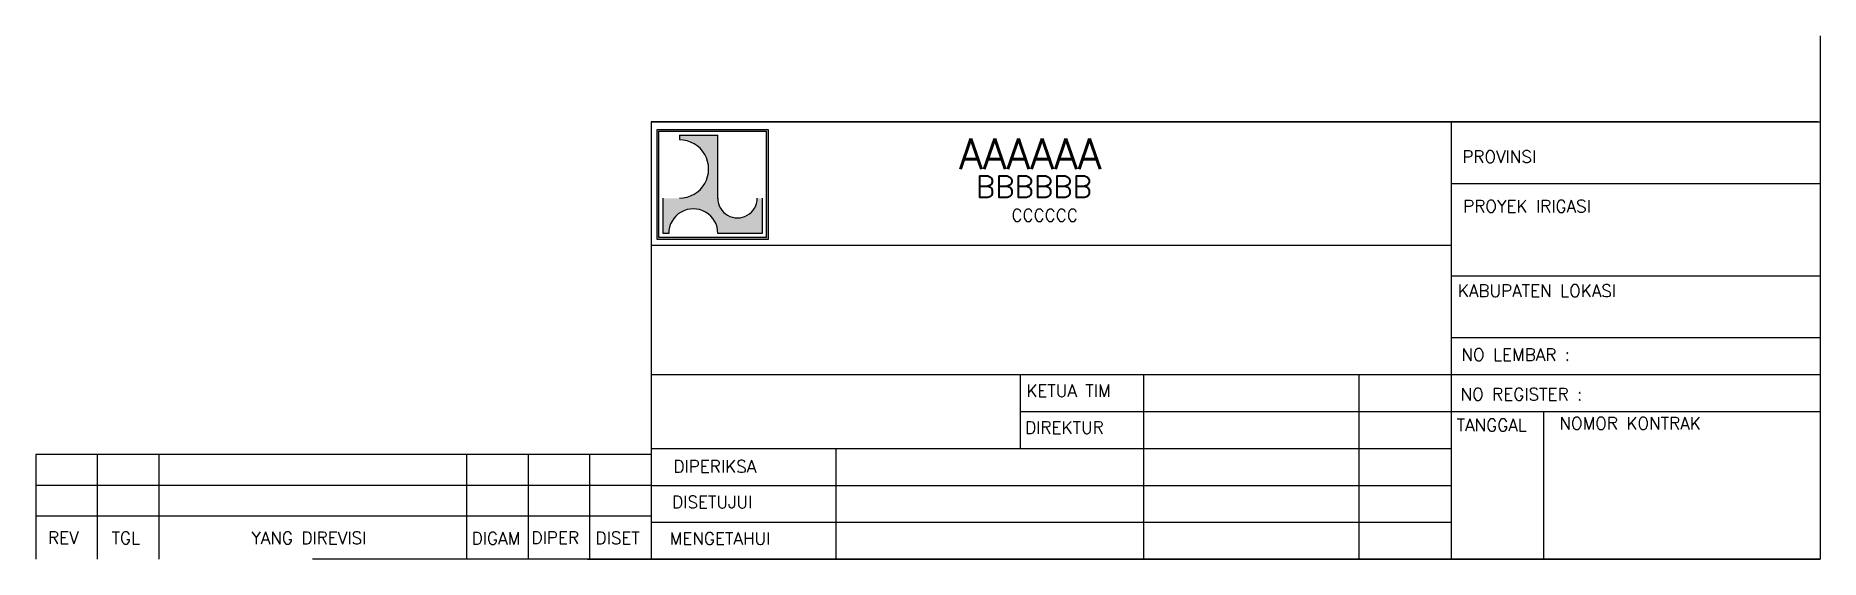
# Model space of a CAD drawing. Header units: metres. Extents: x -50 to 790, y -10 to 583.
# Drawn here: x 490.1 to 780.1, y 0 to 85 of the extents above; entities that cross this region are included whole.
import ezdxf

# ---------------------------------------------------------------- set-up
doc = ezdxf.new("R2010")
doc.units = ezdxf.units.M
doc.header["$MEASUREMENT"] = 0
doc.layers.get('0').update_dxf_attribs({"linetype": 'CONTINUOUS'})
doc.layers.add('KOP', color=7, linetype='CONTINUOUS')
doc.styles.add('F20', font='Simplex.shx', dxfattribs={"height": 2})
doc.styles.add('F35', font='Simplex.shx', dxfattribs={"height": 3.5})
doc.styles.add('F50', font='Simplex.shx', dxfattribs={"height": 5})

msp = doc.modelspace()

# ---------------------------------------------------------------- texts
at = {"layer": 'KOP', "color": 5, "style": 'F50'}
msp.add_text('AAAAAA', height=5, dxfattribs=at).set_placement((640.1050293328719, 63.31114772297155))
at = {"layer": 'KOP', "color": 2, "style": 'F20'}
for s, p in [('PROVINSI', (721.8765166495346, 64.34991853204521)), ('PROYEK IRIGASI', (722.0226650534473, 56.3177299472634)), ('CCCCCC', (648.6102469583558, 54.8526704921703)), ('KABUPATEN LOKASI', (721.1566845115027, 42.58999149036005)), ('NO LEMBAR :', (721.7330967585814, 32.22116753141951)), ('KETUA TIM', (651.0160681107733, 26.36263588056864)), ('NO REGISTER :', (721.5869483546677, 25.79541733129441)), ('DIREKTUR', (650.8391633349779, 20.39144265421192)), ('TANGGAL', (720.9528267629331, 20.7776549626756)), ('NOMOR KONTRAK', (737.6520087862929, 21.07896552904641)), ('DIPERIKSA', (593.6862730562957, 14.06886314403258)), ('DISETUJUI', (593.4750011404544, 8.28433493645392)), ('REV', (492.0724879514434, 2.508409199304872)), ('TGL', (502.3846337536853, 2.474302787299415)), ('YANG DIREVISI', (525.0834812555931, 2.474302787299415)), ('DIGAM', (560.9034092407941, 2.405251623739791)), ('DIPER', (570.6265074019335, 2.508409199304872)), ('DISET', (581.0192345509683, 2.474302787299415)), ('MENGETAHUI', (593.0606428476541, 2.373181316256964))]:
    msp.add_text(s, height=2, dxfattribs=at).set_placement(p)
at = {"layer": 'KOP', "color": 4, "style": 'F35'}
msp.add_text('BBBBBB', height=3.5, dxfattribs=at).set_placement((642.8013051176633, 58.72768290601384))

# ---------------------------------------------------------------- hatches: boundary and pattern name
h = msp.add_hatch(color=3)
h.paths.add_polyline_path([(609.101867729257, 69.78580137875225), (591.0441226588823, 69.78580137875225), (591.0441226588823, 51.898754672422), (609.101867729257, 51.898754672422)])
h.paths.add_polyline_path([(591.338567929793, 52.23772543995658), (591.338567929793, 69.49389265118738), (608.7707055568914, 69.49389265118738), (608.7707055568914, 52.23772543995658)], flags=16)
edge = h.paths.add_edge_path(flags=0)
edge.add_line((608.1100442707024, 52.89838673122694), (600.9077156399442, 52.89838673122694))
edge.add_ellipse((596.9185440089974, 52.90903663988688), major_axis=(2.820780363398898, 2.820780363398898), ratio=0.9999999999999934, start_angle=314.8470375744171, end_angle=495.1529624255826)
edge.add_line((592.9293723780506, 52.89838673122694), (591.9992292159938, 52.89838673122694))
edge.add_line((591.9992292159938, 52.89838673122694), (591.9992292159938, 58.61548124068952))
edge.add_line((591.9992292159938, 58.61548124068952), (594.6655009931576, 58.61548124068952))
edge.add_ellipse((594.6655009931576, 63.35752494596431), major_axis=(-3.353131261170752, 3.353131261170752), ratio=0.9999999999999983, start_angle=134.9999999999999, end_angle=314.9999999999999)
edge.add_line((594.6655009931576, 68.09956865123912), (594.6655009931576, 68.83323137393343))
edge.add_line((594.6655009931576, 68.83323137393343), (600.8912580457106, 68.83323137393343))
edge.add_line((600.8912580457106, 68.83323137393343), (600.8912580457106, 58.58341825755663))
edge.add_ellipse((604.0928691696822, 58.61548124053799), major_axis=(2.263994459030571, 2.263994459030571), ratio=0.9999999999991376, start_angle=135.5737774266452, end_angle=315.0000000026869)
edge.add_line((607.2946408392453, 58.61548124068952), (608.1100442707024, 58.61548124068952))
edge.add_line((608.1100442707024, 58.61548124068952), (608.1100442707024, 52.89838673122694))
h = msp.add_hatch(color=3)
edge = h.paths.add_edge_path()
edge.add_line((600.8912580457106, 68.83323137393343), (594.6655009931576, 68.83323137393343))
edge.add_line((594.6655009931576, 68.83323137393343), (594.6655009931576, 68.09956865123912))
edge.add_ellipse((594.6655009931576, 63.35752494596431), major_axis=(-3.353131261170759, 3.353131261170758), ratio=0.9999999999999979, start_angle=134.9999999999999, end_angle=314.99999999999994, ccw=False)
edge.add_line((594.6655009931576, 58.61548124068952), (591.9992292159938, 58.61548124068952))
edge.add_line((591.9992292159938, 58.61548124068952), (591.9992292159938, 52.89838673122694))
edge.add_line((591.9992292159938, 52.89838673122694), (592.9293723780506, 52.89838673122694))
edge.add_ellipse((596.9185440089974, 52.90903663988688), major_axis=(-2.820780363398898, 2.820780363398898), ratio=0.9999999999999934, start_angle=-135.1529624255826, end_angle=45.15296242558293, ccw=False)
edge.add_line((600.9077156399442, 52.89838673122694), (608.1100442707024, 52.89838673122694))
edge.add_line((608.1100442707024, 52.89838673122694), (608.1100442707024, 58.61548124068952))
edge.add_line((608.1100442707024, 58.61548124068952), (607.2946408392453, 58.61548124068952))
edge.add_ellipse((604.0928691696646, 58.61548124435679), major_axis=(2.263994459042317, 2.263994459042318), ratio=0.9999999999997576, start_angle=134.426222510409, end_angle=314.999999934367, ccw=False)
edge.add_line((600.8912580457106, 58.64754423085388), (600.8912580457106, 68.83323137393343))

# ---------------------------------------------------------------- linework, layer by layer
at = {"color": 1}
msp.add_line((779.7188160229325, 70.99999999999999), (590.0533733397069, 70.99999999999999), dxfattribs=at)
at = {"color": 3}
for p, q in [((591.0441226588823, 69.78580137875225), (609.101867729257, 69.78580137875225)), ((591.0441226588823, 51.898754672422), (591.0441226588823, 69.78580137875225)), ((609.101867729257, 69.78580137875225), (609.101867729257, 51.898754672422)), ((591.338567929793, 69.49389265118738), (608.7707055568914, 69.49389265118738)), ((591.338567929793, 52.23772543995658), (591.338567929793, 69.49389265118738)), ((594.6655009936466, 68.83323136950965), (594.6655009936466, 68.09956864988871)), ((594.6655009931576, 68.83323137393343), (600.8912580457106, 68.83323137393343)), ((600.8912580460832, 58.58341825862765), (600.8912580460832, 68.83323136950965)), ((608.7707055568914, 69.49389265118738), (608.7707055568914, 52.23772543995658)), ((591.9992292159938, 52.89838673122694), (591.9992292159938, 58.61548124068952)), ((608.1100442707024, 58.61548124068952), (608.1100442707024, 52.89838673122694)), ((608.7707055568914, 52.23772543995658), (591.338567929793, 52.23772543995658)), ((592.9293723780506, 52.89838673122694), (591.9992292159938, 52.89838673122694)), ((608.1100442707024, 52.89838673122694), (600.9077156399442, 52.89838673122694)), ((609.101867729257, 51.898754672422), (591.0441226588823, 51.898754672422))]:
    msp.add_line(p, q, dxfattribs=at)
at = {"color": 5}
for points in [[(590.0533733397069, 71), (780.0533733397069, 71)], [(590.0533733397069, 71), (590.0533733397069, 0)]]:
    msp.add_lwpolyline(points, dxfattribs=at)
at = {"color": 4}
for points in [[(720.0533733397069, 71), (720.0533733397069, 0)], [(590.0533733397069, 51), (720.0533733397069, 51)], [(590.0533733397069, 30), (720.0533733397069, 30)]]:
    msp.add_lwpolyline(points, dxfattribs=at)
at = {"color": 1}
for points in [[(780.0533733397069, 71), (780.0533733397069, 0)], [(579.7188160229325, 0), (780.0533733397069, 0)]]:
    msp.add_lwpolyline(points, dxfattribs=at)
at = {"color": 3}
for points in [[(720.0533733397069, 61), (780.0533733397069, 61)], [(720.0533733397069, 46), (780.0533733397069, 46)], [(720.0533733397069, 36), (780.0533733397069, 36)], [(650.0533733397069, 30), (650.0533733397069, 18)], [(670.0533733397069, 30), (670.0533733397069, 0)], [(705.0533733397069, 30), (705.0533733397069, 0)], [(720.0533733397069, 30), (780.0533733397069, 30)], [(650.0533733397069, 24), (780.0533733397069, 24)], [(735.0533733397069, 24), (735.0533733397069, 0)], [(590.0533733397069, 18), (720.0533733397069, 18)], [(620.0533733397069, 18), (620.0533733397069, 0)], [(590.0533733397069, 11.99999999999999), (720.0533733397069, 11.99999999999999)], [(590.0533733397069, 6), (720.0533733397069, 6)]]:
    msp.add_lwpolyline(points, dxfattribs=at)
for centre, major_axis, ratio, start_param, end_param in [((594.6655009936466, 63.3575249439387), (-3.353131262124677, 3.353131262124677), 0.9999999999999912, 2.35619449019234, 5.497787143782134), ((604.0928691710751, 58.61548123780241), (-2.263994459341034, 2.263994459341035), 0.9999999999999651, 0.7853981633974656, 3.926990816987259), ((596.9185440097541, 52.90903663979131), (-2.820780363950464, 2.820780363950464), 0.9999999999999998, 3.924321118983262, 7.071253168581014)]:
    msp.add_ellipse(centre, major_axis=major_axis, ratio=ratio, start_param=start_param, end_param=end_param, dxfattribs=at)
at = {"layer": 'KOP', "color": 5}
msp.add_line((780.0533733397069, 85), (780.0533733397069, 0), dxfattribs=at)
at = {"layer": 'KOP', "color": 4}
for p, q in [((590.0533733397069, 16.99999999906867), (490.0533733397069, 16.99999999906867)), ((490.0533733397069, 16.99999999906867), (490.0533733397069, -7.105427357601002e-15)), ((780.0533733397069, 0), (535.0533733397069, 0))]:
    msp.add_line(p, q, dxfattribs=at)
at = {"layer": 'KOP', "color": 3}
for p, q in [((500.0533733397069, 16.99999999906867), (500.0533733397069, -7.105427357601002e-15)), ((510.0533733397069, 16.99999999906867), (510.0533733397069, -7.105427357601002e-15)), ((560.0533733397069, 16.99999999906867), (560.0533733397069, -7.105427357601002e-15)), ((570.0533733397069, 16.99999999906867), (570.0533733397069, -7.105427357601002e-15)), ((580.0533733397069, 16.99999999906867), (580.0533733397069, -7.105427357601002e-15)), ((590.0533733397069, 11.99999999906867), (490.0533733397069, 11.99999999906867)), ((590.0533733397069, 6.99999999906867), (490.0533733397069, 6.99999999906867))]:
    msp.add_line(p, q, dxfattribs=at)

msp.set_redraw_order([(e.dxf.handle, doc.entitydb.next_handle()) for e in msp.query("TEXT MTEXT ATTDEF DIMENSION ARC_DIMENSION")])  # texts and dimensions are drawn at this point

doc.saveas('drawing.dxf')
